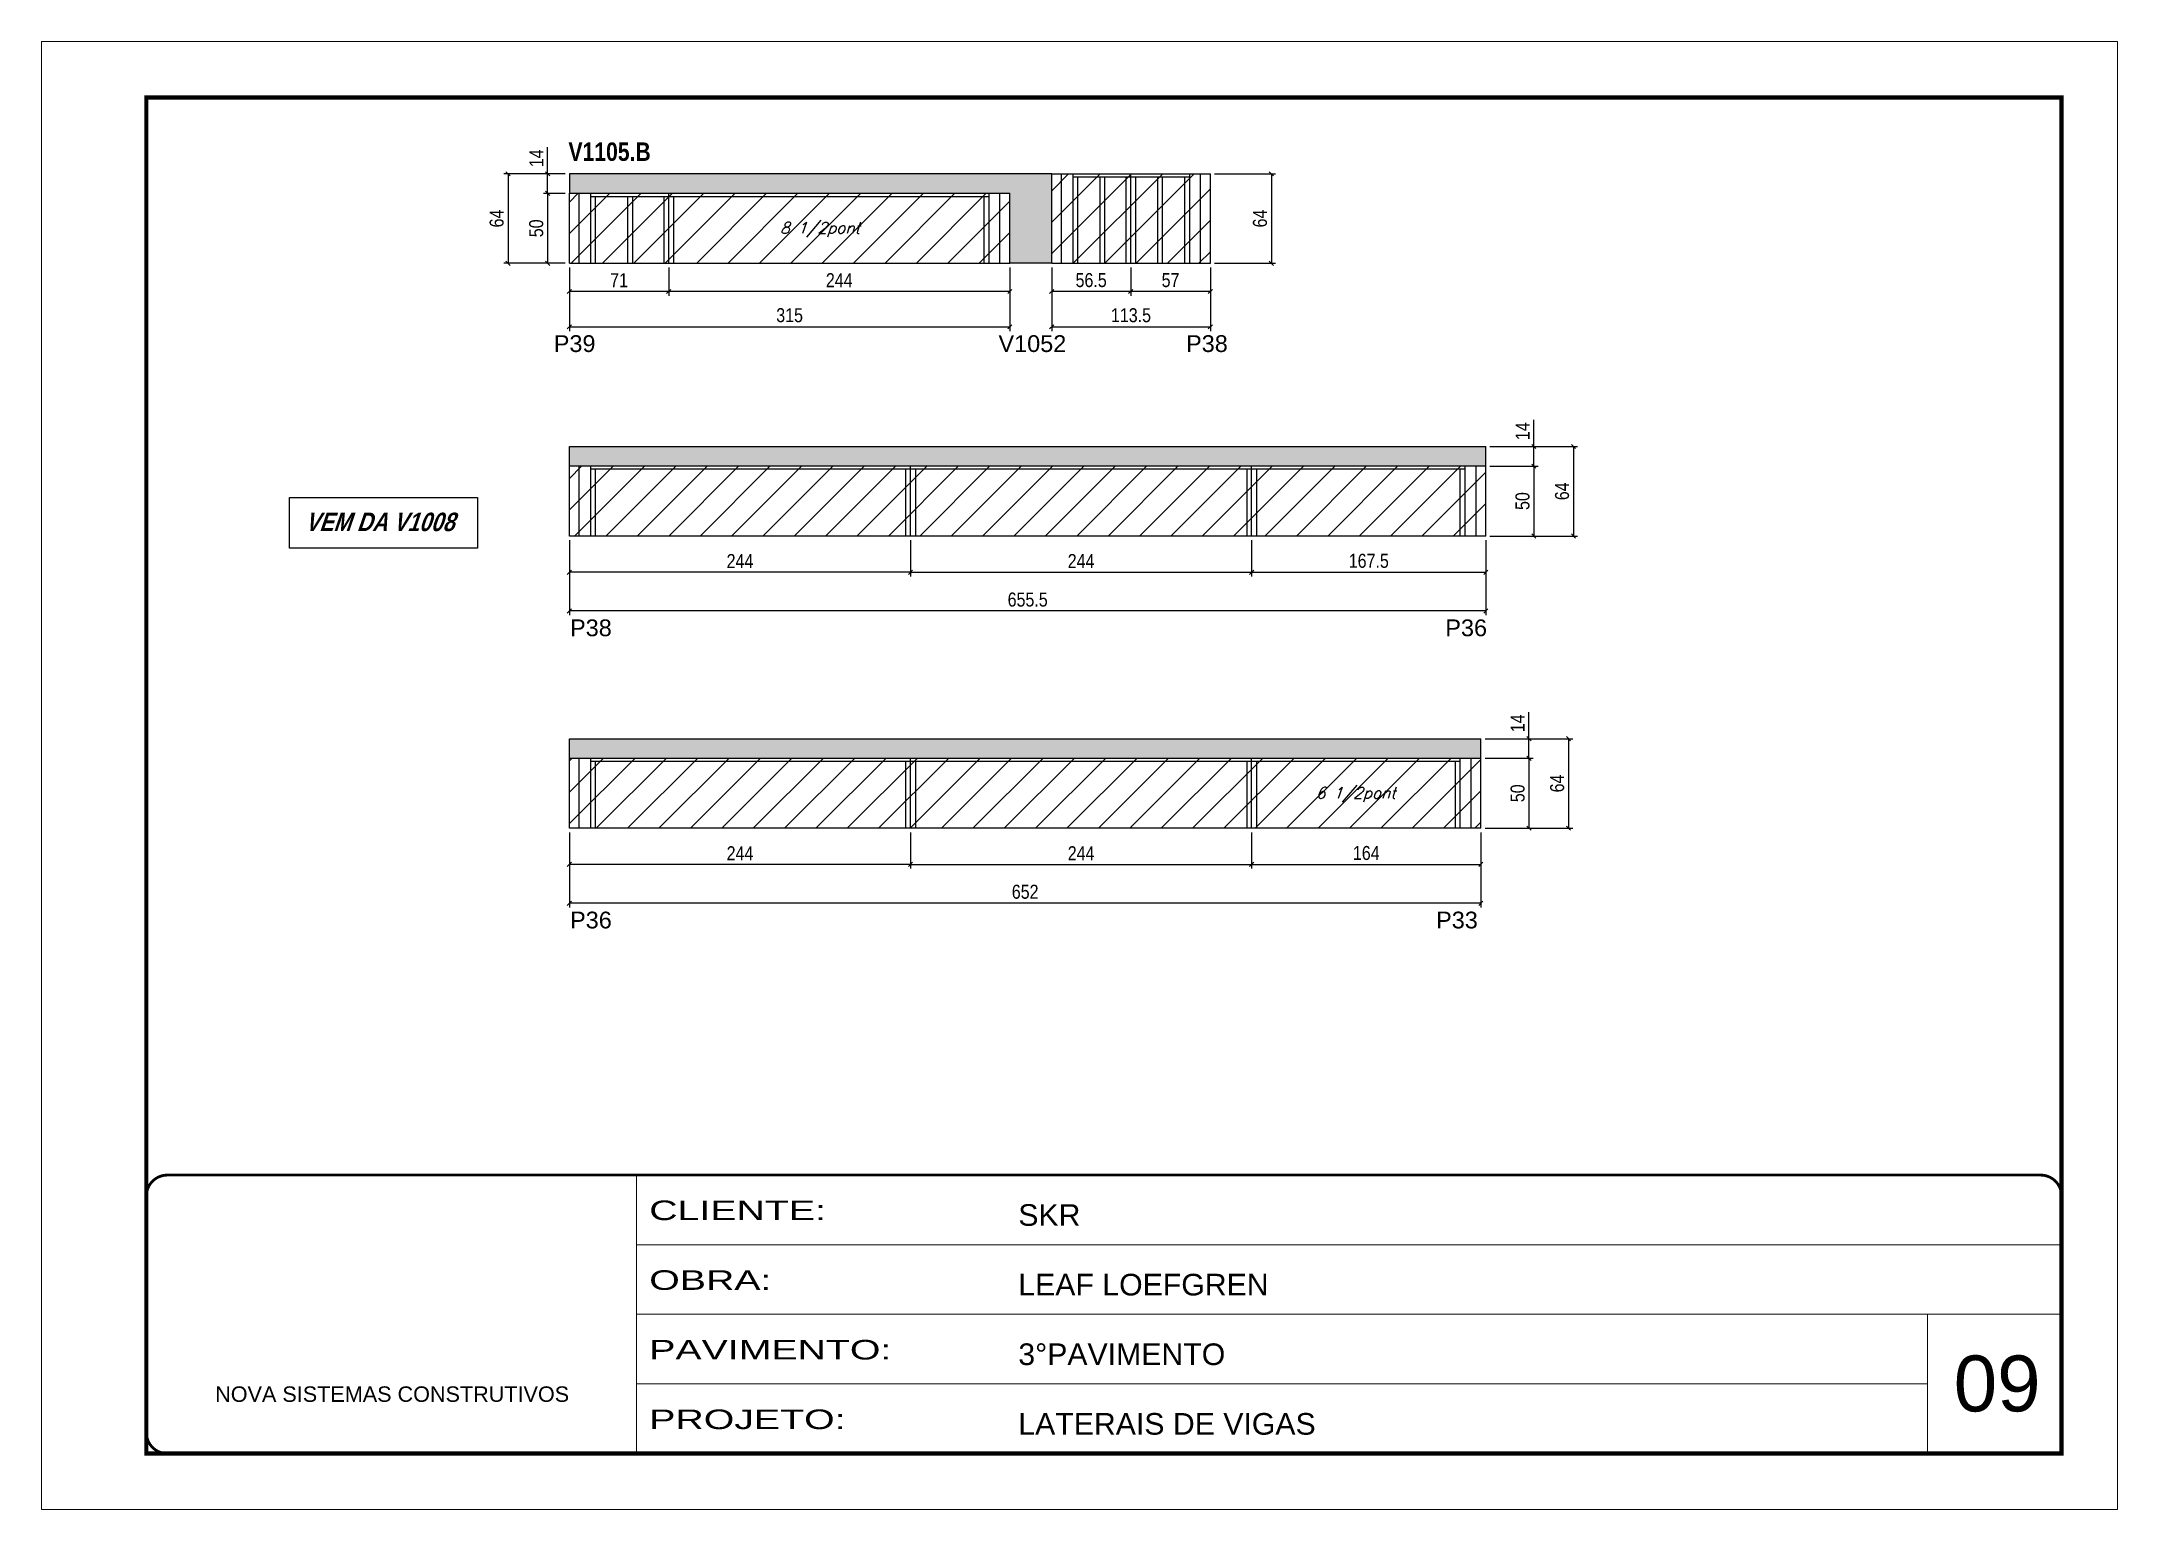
# Model space of a CAD drawing. Extents: x 3309 to 9563, y -2522 to 14608.
# Drawn here: x 3309 to 4794, y 11261 to 12311 of the extents above; entities that cross this region are included whole.
import ezdxf

# ---------------------------------------------------------------- set-up
doc = ezdxf.new("R2010")
doc.units = 0
doc.linetypes.add('CONTINUO', pattern=[0])
doc.linetypes.add('DASHED', pattern=[0.75, 0.5, -0.25])
for name, color, linetype in [('5', 5, 'Continuous'), ('COTA', 241, 'Continuous'), ('NOMENCLATURA', 7, 'Continuous'), ('Painéis', 200, 'Continuous'), ('SARR_2.2x7', 40, 'Continuous'), ('SARR_3.5x7', 81, 'Continuous'), ('texto', 7, 'Continuous')]:
    doc.layers.add(name, color=color, linetype=linetype)
for name, color, linetype, lineweight in [('CARIMBO', 255, 'Continuous', 9), ('Folhas', 255, 'Continuous', 9), ('Hachura', 251, 'Continuous', 9), ('SARRAFO DE PRESSAO', 251, 'DASHED', 9)]:
    doc.layers.add(name, color=color, linetype=linetype, lineweight=lineweight)
doc.styles.add('ARIAL', font='arial.ttf')
doc.styles.add('COTA TECNICA', font='techl___.ttf', dxfattribs={"height": 10})
doc.styles.add('Romans', font='romans.shx')
doc.styles.get("Standard").update_dxf_attribs({"font": 'arial.ttf'})
doc.styles.add('TECNICA', font='techb___.ttf', dxfattribs={"height": 10})
doc.styles.add('Tecnologia', font='')
doc.styles.get('Tecnologia').set_extended_font_data('Forgotten Futurist')
doc.dimstyles.new('PAINEL', dxfattribs={"dimtxt": 10, "dimasz": 3, "dimexe": 3, "dimexo": 3, "dimgap": 3, "dimtad": 1, "dimdec": 1, "dimzin": 12, "dimdsep": 46, "dimtxsty": 'COTA TECNICA', "dimblk1": 'OBLIQUE', "dimblk2": 'OBLIQUE', "dimsah": 1, "dimcen": 0.9, "dimclrd": 4, "dimclre": 4, "dimclrt": 240, "dimadec": 1, "dimazin": 3, "dimtfac": 1, "dimtdec": 1, "dimtmove": 0, "dimatfit": 3, "dimfxl": 1, "dimtolj": 1, "dimtzin": 12, "dimarcsym": 0})
pattern_1 = [(45, (-1598.5, 0), (-11.22532, 11.22532), [])]

msp = doc.modelspace()

# ---------------------------------------------------------------- texts
at = {"layer": '5', "linetype": 'Continuous'}
for s, p in [('P39', (3675.82, 12088.63, 0)), ('V1052', (3993.93, 12088.63, 0)), ('P38', (4128.11, 12088.63, 0)), ('P38', (3687.47, 11885.34, 0)), ('P36', (4313.57, 11885.34, 0)), ('P36', (3687.47, 11676.33, 0)), ('P33', (4306.98, 11676.33, 0))]:
    msp.add_text(s, height=12, rotation=0.00004, dxfattribs=at).set_placement(p)
at = {"layer": 'CARIMBO', "style": 'ARIAL'}
msp.add_text('09', height=40, dxfattribs=at).set_placement((4677.23, 11330.85))
at = {"layer": 'NOMENCLATURA', "style": 'TECNICA'}
msp.add_text('V1105.B', height=13.2, dxfattribs=at).set_placement((3686.31, 12225.32, 0))
at = {"layer": 'NOMENCLATURA', "insert": (3551.13, 11973.7), "char_height": 13.2, "width": 300.2766, "attachment_point": 2, "style": 'TECNICA'}
msp.add_mtext('{\\Q19;VEM DA V1008}', dxfattribs=at)
at = {"layer": 'texto', "color": 2, "char_height": 8, "attachment_point": 5, "style": 'Romans'}
for s, insert in [('{\\Q19;\\C256;8 1/2pont}', (3866.24, 12176.13, 0)), ('{\\Q19;\\C256;6 1/2pont}', (4249.52, 11771.97, 0))]:
    msp.add_mtext(s, dxfattribs=dict(at, insert=insert))

# ---------------------------------------------------------------- blocks, each defined once
blk = doc.blocks.new('9999999999')
at = {"color": 30, "linetype": 'CONTINUO'}
for p, q in [((98564.6, 34230.2), (98564.6, 34429.4)), ((98564.6, 34379.6), (99584, 34379.6)), ((98564.6, 34329.8), (99488, 34329.8)), ((99584, 34329.8), (99488, 34329.8)), ((99488, 34329.8), (99488, 34230.2)), ((98564.6, 34280), (99488, 34280))]:
    blk.add_line(p, q, dxfattribs=at)
at = {"color": 30, "linetype": 'CONTINUO', "const_width": 2}
blk.add_lwpolyline([(99584, 34230.2), (99584, 34414.4, 0.414214), (99569, 34429.4), (98229, 34429.4, 0.414214), (98214, 34414.4), (98214, 34245.2, 0.414214), (98229, 34230.2), (99584, 34230.2)], format="xyb", dxfattribs=at)
at = {"layer": 'Folhas'}
blk.add_lwpolyline([(98139, 34190.2), (99624, 34190.2), (99624, 35240.2), (98139, 35240.2)], close=True, dxfattribs=at)
at = {"layer": 'Folhas', "color": 30, "const_width": 3}
blk.add_lwpolyline([(98214, 34230.2), (99584, 34230.2), (99584, 35200.2), (98214, 35200.2)], close=True, dxfattribs=at)
at = {"color": 7, "linetype": 'Continuous', "ltscale": 5, "style": 'ARIAL'}
for s, height, p in [('SKR', 15.48, (98837.7, 34393.1)), ('LEAF LOEFGREN', 15.483, (98837.7, 34343.3)), ('3°PAVIMENTO', 15.483, (98837.7, 34293.5)), ('NOVA SISTEMAS CONSTRUTIVOS', 11.059, (98263.2, 34267.2)), ('LATERAIS DE VIGAS', 15.483, (98837.7, 34243.7))]:
    blk.add_text(s, height=height, dxfattribs=at).set_placement(p)
at = {"layer": 'Folhas', "color": 7, "style": 'Tecnologia', "width": 1.5}
for s, p in [('CLIENTE:', (98573.7, 34397.2)), ('OBRA:', (98573.7, 34347.3)), ('PAVIMENTO:', (98573.7, 34297.5)), ('PROJETO:', (98573.7, 34247.7))]:
    blk.add_text(s, height=14, dxfattribs=at).set_placement(p)
blk = doc.blocks.new('_Oblique')
at = {"color": 0, "linetype": 'ByBlock', "lineweight": -2}
blk.add_line((-0.5, -0.5), (0.5, 0.5), dxfattribs=at)
blk = doc.blocks.new('*D132')
at = {"layer": 'COTA', "color": 4, "linetype": 'ByBlock', "lineweight": -2, "transparency": 16777216}
for p, q in [((3687, 11954), (3687, 11928.1)), ((3931, 11954), (3931, 11928.1)), ((3931, 11931.1), (3687, 11931.1))]:
    blk.add_line(p, q, dxfattribs=at)
at = {"layer": 'Defpoints', "color": 0, "linetype": 'ByBlock', "transparency": 16777216}
for p in [(3687, 11957), (3931, 11957), (3687, 11931.1)]:
    blk.add_point(p, dxfattribs=at)
at = {"layer": 'COTA', "color": 4, "linetype": 'ByBlock', "lineweight": -2, "transparency": 16777216, "xscale": 3, "yscale": 3, "zscale": 3, "rotation": 180}
blk.add_blockref('_Oblique', (3687, 11931.1), dxfattribs=at)
at = {"layer": 'COTA', "color": 4, "linetype": 'ByBlock', "lineweight": -2, "transparency": 16777216, "xscale": 3, "yscale": 3, "zscale": 3}
blk.add_blockref('_Oblique', (3931, 11931.1), dxfattribs=at)
at = {"layer": 'COTA', "color": 240, "linetype": 'ByBlock', "transparency": 16777216, "insert": (3809, 11939.1), "char_height": 10, "attachment_point": 5, "style": 'COTA TECNICA'}
blk.add_mtext('\\A1;244', dxfattribs=at)
blk = doc.blocks.new('*D149')
at = {"layer": 'COTA', "color": 4, "linetype": 'ByBlock', "lineweight": -2, "transparency": 16777216}
for p, q in [((3687, 11954), (3687, 11900.4)), ((4342.5, 11954), (4342.5, 11900.4)), ((4342.5, 11903.4), (3687, 11903.4))]:
    blk.add_line(p, q, dxfattribs=at)
at = {"layer": 'Defpoints', "color": 0, "linetype": 'ByBlock', "transparency": 16777216}
for p in [(3687, 11957), (4342.5, 11957), (3687, 11903.4)]:
    blk.add_point(p, dxfattribs=at)
at = {"layer": 'COTA', "color": 4, "linetype": 'ByBlock', "lineweight": -2, "transparency": 16777216, "xscale": 3, "yscale": 3, "zscale": 3, "rotation": 180}
blk.add_blockref('_Oblique', (3687, 11903.4), dxfattribs=at)
at = {"layer": 'COTA', "color": 4, "linetype": 'ByBlock', "lineweight": -2, "transparency": 16777216, "xscale": 3, "yscale": 3, "zscale": 3}
blk.add_blockref('_Oblique', (4342.5, 11903.4), dxfattribs=at)
at = {"layer": 'COTA', "color": 240, "linetype": 'ByBlock', "transparency": 16777216, "insert": (4014.8, 11911.5), "char_height": 10, "attachment_point": 5, "style": 'COTA TECNICA'}
blk.add_mtext('\\A1;655.5', dxfattribs=at)
blk = doc.blocks.new('*D133')
at = {"layer": 'COTA', "color": 4, "lineweight": -2, "transparency": 16777216}
for p, q in [((3931, 11954), (3931, 11928.1)), ((4175, 11954), (4175, 11928.1)), ((3931, 11931.1), (4175, 11931.1))]:
    blk.add_line(p, q, dxfattribs=at)
at = {"layer": 'Defpoints', "color": 0, "transparency": 16777216}
for p in [(3931, 11957, 0), (4175, 11957, 0), (4175, 11931.1)]:
    blk.add_point(p, dxfattribs=at)
at = {"layer": 'COTA', "color": 4, "lineweight": -2, "transparency": 16777216, "xscale": 3, "yscale": 3, "zscale": 3, "rotation": 180}
blk.add_blockref('_Oblique', (3931, 11931.1), dxfattribs=at)
at = {"layer": 'COTA', "color": 4, "lineweight": -2, "transparency": 16777216, "xscale": 3, "yscale": 3, "zscale": 3}
blk.add_blockref('_Oblique', (4175, 11931.1), dxfattribs=at)
at = {"layer": 'COTA', "color": 240, "transparency": 16777216, "insert": (4053, 11939.1), "char_height": 10, "attachment_point": 5, "style": 'COTA TECNICA'}
blk.add_mtext('\\A1;244', dxfattribs=at)
blk = doc.blocks.new('*D134')
at = {"layer": 'COTA', "color": 4, "lineweight": -2, "transparency": 16777216}
for p, q in [((4345.5, 12021), (4408.2, 12021)), ((4405.2, 12021), (4405.2, 11957)), ((4345.5, 11957), (4408.2, 11957))]:
    blk.add_line(p, q, dxfattribs=at)
at = {"layer": 'Defpoints', "color": 0, "transparency": 16777216}
for p in [(4342.5, 12021, 0), (4342.5, 11957, 0), (4405.2, 11957)]:
    blk.add_point(p, dxfattribs=at)
at = {"layer": 'COTA', "color": 4, "lineweight": -2, "transparency": 16777216, "xscale": 3, "yscale": 3, "zscale": 3}
for p, rotation in [((4405.2, 12021), 90), ((4405.2, 11957), 270)]:
    blk.add_blockref('_Oblique', p, dxfattribs=dict(at, rotation=rotation))
at = {"layer": 'COTA', "color": 240, "transparency": 16777216, "insert": (4397.1, 11989), "char_height": 10, "attachment_point": 5, "rotation": 90, "style": 'COTA TECNICA'}
blk.add_mtext('\\A1;64', dxfattribs=at)
blk = doc.blocks.new('*D150')
at = {"layer": 'COTA', "color": 4, "lineweight": -2, "transparency": 16777216}
for p, q in [((4175, 11954), (4175, 11928.1)), ((4342.5, 11954), (4342.5, 11928.1)), ((4175, 11931.1), (4342.5, 11931.1))]:
    blk.add_line(p, q, dxfattribs=at)
at = {"layer": 'Defpoints', "color": 0, "transparency": 16777216}
for p in [(4175, 11957, 0), (4342.5, 11957, 0), (4342.5, 11931.1)]:
    blk.add_point(p, dxfattribs=at)
at = {"layer": 'COTA', "color": 4, "lineweight": -2, "transparency": 16777216, "xscale": 3, "yscale": 3, "zscale": 3, "rotation": 180}
blk.add_blockref('_Oblique', (4175, 11931.1), dxfattribs=at)
at = {"layer": 'COTA', "color": 4, "lineweight": -2, "transparency": 16777216, "xscale": 3, "yscale": 3, "zscale": 3}
blk.add_blockref('_Oblique', (4342.5, 11931.1), dxfattribs=at)
at = {"layer": 'COTA', "color": 240, "transparency": 16777216, "insert": (4258.8, 11939.2), "char_height": 10, "attachment_point": 5, "style": 'COTA TECNICA'}
blk.add_mtext('\\A1;167.5', dxfattribs=at)
blk = doc.blocks.new('*D151')
at = {"layer": 'COTA', "color": 4, "lineweight": -2, "transparency": 16777216}
for p, q in [((4345.5, 12007), (4379.9, 12007)), ((4376.9, 12007), (4376.9, 11957)), ((4345.5, 11957), (4379.9, 11957))]:
    blk.add_line(p, q, dxfattribs=at)
at = {"layer": 'Defpoints', "color": 0, "transparency": 16777216}
for p in [(4342.5, 12007, 0), (4342.5, 11957, 0), (4376.9, 11957)]:
    blk.add_point(p, dxfattribs=at)
at = {"layer": 'COTA', "color": 4, "lineweight": -2, "transparency": 16777216, "xscale": 3, "yscale": 3, "zscale": 3}
for p, rotation in [((4376.9, 12007), 90), ((4376.9, 11957), 270)]:
    blk.add_blockref('_Oblique', p, dxfattribs=dict(at, rotation=rotation))
at = {"layer": 'COTA', "color": 240, "transparency": 16777216, "insert": (4368.8, 11982), "char_height": 10, "attachment_point": 5, "rotation": 90, "style": 'COTA TECNICA'}
blk.add_mtext('\\A1;50', dxfattribs=at)
blk = doc.blocks.new('*D152')
at = {"layer": 'COTA', "color": 4, "lineweight": -2, "transparency": 16777216}
for p, q in [((4376.9, 12021), (4376.9, 12040.1)), ((4345.5, 12021), (4379.9, 12021)), ((4376.9, 12007), (4376.9, 12021)), ((4345.5, 12007), (4379.9, 12007))]:
    blk.add_line(p, q, dxfattribs=at)
at = {"layer": 'Defpoints', "color": 0, "transparency": 16777216}
for p in [(4342.5, 12021, 0), (4376.9, 12021), (4342.5, 12007, 0)]:
    blk.add_point(p, dxfattribs=at)
at = {"layer": 'COTA', "color": 4, "lineweight": -2, "transparency": 16777216, "xscale": 3, "yscale": 3, "zscale": 3}
for p, rotation in [((4376.9, 12021), 90), ((4376.9, 12007), 270)]:
    blk.add_blockref('_Oblique', p, dxfattribs=dict(at, rotation=rotation))
at = {"layer": 'COTA', "color": 240, "transparency": 16777216, "insert": (4368.8, 12032), "char_height": 10, "attachment_point": 5, "rotation": 90, "style": 'COTA TECNICA'}
blk.add_mtext('\\A1;14', dxfattribs=at)
blk = doc.blocks.new('*D135')
at = {"layer": 'COTA', "color": 4, "linetype": 'ByBlock', "lineweight": -2, "transparency": 16777216}
for p, q in [((3687, 11745), (3687, 11719.1)), ((3931, 11745), (3931, 11719.1)), ((3931, 11722.1), (3687, 11722.1))]:
    blk.add_line(p, q, dxfattribs=at)
at = {"layer": 'Defpoints', "color": 0, "linetype": 'ByBlock', "transparency": 16777216}
for p in [(3687, 11748), (3931, 11748), (3687, 11722.1)]:
    blk.add_point(p, dxfattribs=at)
at = {"layer": 'COTA', "color": 4, "linetype": 'ByBlock', "lineweight": -2, "transparency": 16777216, "xscale": 3, "yscale": 3, "zscale": 3, "rotation": 180}
blk.add_blockref('_Oblique', (3687, 11722.1), dxfattribs=at)
at = {"layer": 'COTA', "color": 4, "linetype": 'ByBlock', "lineweight": -2, "transparency": 16777216, "xscale": 3, "yscale": 3, "zscale": 3}
blk.add_blockref('_Oblique', (3931, 11722.1), dxfattribs=at)
at = {"layer": 'COTA', "color": 240, "linetype": 'ByBlock', "transparency": 16777216, "insert": (3809, 11730.1), "char_height": 10, "attachment_point": 5, "style": 'COTA TECNICA'}
blk.add_mtext('\\A1;244', dxfattribs=at)
blk = doc.blocks.new('*D153')
at = {"layer": 'COTA', "color": 4, "linetype": 'ByBlock', "lineweight": -2, "transparency": 16777216}
for p, q in [((3687, 11745), (3687, 11691.3)), ((4339, 11745), (4339, 11691.3)), ((4339, 11694.3), (3687, 11694.3))]:
    blk.add_line(p, q, dxfattribs=at)
at = {"layer": 'Defpoints', "color": 0, "linetype": 'ByBlock', "transparency": 16777216}
for p in [(3687, 11748), (4339, 11748), (3687, 11694.3)]:
    blk.add_point(p, dxfattribs=at)
at = {"layer": 'COTA', "color": 4, "linetype": 'ByBlock', "lineweight": -2, "transparency": 16777216, "xscale": 3, "yscale": 3, "zscale": 3, "rotation": 180}
blk.add_blockref('_Oblique', (3687, 11694.3), dxfattribs=at)
at = {"layer": 'COTA', "color": 4, "linetype": 'ByBlock', "lineweight": -2, "transparency": 16777216, "xscale": 3, "yscale": 3, "zscale": 3}
blk.add_blockref('_Oblique', (4339, 11694.3), dxfattribs=at)
at = {"layer": 'COTA', "color": 240, "linetype": 'ByBlock', "transparency": 16777216, "insert": (4013, 11702.5), "char_height": 10, "attachment_point": 5, "style": 'COTA TECNICA'}
blk.add_mtext('\\A1;652', dxfattribs=at)
blk = doc.blocks.new('*D136')
at = {"layer": 'COTA', "color": 4, "lineweight": -2, "transparency": 16777216}
for p, q in [((3931, 11745), (3931, 11719.1)), ((4175, 11745), (4175, 11719.1)), ((3931, 11722.1), (4175, 11722.1))]:
    blk.add_line(p, q, dxfattribs=at)
at = {"layer": 'Defpoints', "color": 0, "transparency": 16777216}
for p in [(3931, 11748, 0), (4175, 11748, 0), (4175, 11722.1)]:
    blk.add_point(p, dxfattribs=at)
at = {"layer": 'COTA', "color": 4, "lineweight": -2, "transparency": 16777216, "xscale": 3, "yscale": 3, "zscale": 3, "rotation": 180}
blk.add_blockref('_Oblique', (3931, 11722.1), dxfattribs=at)
at = {"layer": 'COTA', "color": 4, "lineweight": -2, "transparency": 16777216, "xscale": 3, "yscale": 3, "zscale": 3}
blk.add_blockref('_Oblique', (4175, 11722.1), dxfattribs=at)
at = {"layer": 'COTA', "color": 240, "transparency": 16777216, "insert": (4053, 11730.1), "char_height": 10, "attachment_point": 5, "style": 'COTA TECNICA'}
blk.add_mtext('\\A1;244', dxfattribs=at)
blk = doc.blocks.new('*D137')
at = {"layer": 'COTA', "color": 4, "lineweight": -2, "transparency": 16777216}
for p, q in [((4342, 11812), (4404.7, 11812)), ((4401.7, 11812), (4401.7, 11748)), ((4342, 11748), (4404.7, 11748))]:
    blk.add_line(p, q, dxfattribs=at)
at = {"layer": 'Defpoints', "color": 0, "transparency": 16777216}
for p in [(4339, 11812, 0), (4339, 11748, 0), (4401.7, 11748)]:
    blk.add_point(p, dxfattribs=at)
at = {"layer": 'COTA', "color": 4, "lineweight": -2, "transparency": 16777216, "xscale": 3, "yscale": 3, "zscale": 3}
for p, rotation in [((4401.7, 11812), 90), ((4401.7, 11748), 270)]:
    blk.add_blockref('_Oblique', p, dxfattribs=dict(at, rotation=rotation))
at = {"layer": 'COTA', "color": 240, "transparency": 16777216, "insert": (4393.6, 11780), "char_height": 10, "attachment_point": 5, "rotation": 90, "style": 'COTA TECNICA'}
blk.add_mtext('\\A1;64', dxfattribs=at)
blk = doc.blocks.new('*D154')
at = {"layer": 'COTA', "color": 4, "lineweight": -2, "transparency": 16777216}
for p, q in [((4175, 11745), (4175, 11719.1)), ((4339, 11745), (4339, 11719.1)), ((4175, 11722.1), (4339, 11722.1))]:
    blk.add_line(p, q, dxfattribs=at)
at = {"layer": 'Defpoints', "color": 0, "transparency": 16777216}
for p in [(4175, 11748, 0), (4339, 11748, 0), (4339, 11722.1)]:
    blk.add_point(p, dxfattribs=at)
at = {"layer": 'COTA', "color": 4, "lineweight": -2, "transparency": 16777216, "xscale": 3, "yscale": 3, "zscale": 3, "rotation": 180}
blk.add_blockref('_Oblique', (4175, 11722.1), dxfattribs=at)
at = {"layer": 'COTA', "color": 4, "lineweight": -2, "transparency": 16777216, "xscale": 3, "yscale": 3, "zscale": 3}
blk.add_blockref('_Oblique', (4339, 11722.1), dxfattribs=at)
at = {"layer": 'COTA', "color": 240, "transparency": 16777216, "insert": (4257, 11730.2), "char_height": 10, "attachment_point": 5, "style": 'COTA TECNICA'}
blk.add_mtext('\\A1;164', dxfattribs=at)
blk = doc.blocks.new('*D155')
at = {"layer": 'COTA', "color": 4, "lineweight": -2, "transparency": 16777216}
for p, q in [((4342, 11798), (4376.4, 11798)), ((4373.4, 11798), (4373.4, 11748)), ((4342, 11748), (4376.4, 11748))]:
    blk.add_line(p, q, dxfattribs=at)
at = {"layer": 'Defpoints', "color": 0, "transparency": 16777216}
for p in [(4339, 11798, 0), (4339, 11748, 0), (4373.4, 11748)]:
    blk.add_point(p, dxfattribs=at)
at = {"layer": 'COTA', "color": 4, "lineweight": -2, "transparency": 16777216, "xscale": 3, "yscale": 3, "zscale": 3}
for p, rotation in [((4373.4, 11798), 90), ((4373.4, 11748), 270)]:
    blk.add_blockref('_Oblique', p, dxfattribs=dict(at, rotation=rotation))
at = {"layer": 'COTA', "color": 240, "transparency": 16777216, "insert": (4365.3, 11773), "char_height": 10, "attachment_point": 5, "rotation": 90, "style": 'COTA TECNICA'}
blk.add_mtext('\\A1;50', dxfattribs=at)
blk = doc.blocks.new('*D156')
at = {"layer": 'COTA', "color": 4, "lineweight": -2, "transparency": 16777216}
for p, q in [((4373.4, 11812), (4373.4, 11831.1)), ((4342, 11812), (4376.4, 11812)), ((4373.4, 11798), (4373.4, 11812)), ((4342, 11798), (4376.4, 11798))]:
    blk.add_line(p, q, dxfattribs=at)
at = {"layer": 'Defpoints', "color": 0, "transparency": 16777216}
for p in [(4339, 11812, 0), (4373.4, 11812), (4339, 11798, 0)]:
    blk.add_point(p, dxfattribs=at)
at = {"layer": 'COTA', "color": 4, "lineweight": -2, "transparency": 16777216, "xscale": 3, "yscale": 3, "zscale": 3}
for p, rotation in [((4373.4, 11812), 90), ((4373.4, 11798), 270)]:
    blk.add_blockref('_Oblique', p, dxfattribs=dict(at, rotation=rotation))
at = {"layer": 'COTA', "color": 240, "transparency": 16777216, "insert": (4365.3, 11823), "char_height": 10, "attachment_point": 5, "rotation": 90, "style": 'COTA TECNICA'}
blk.add_mtext('\\A1;14', dxfattribs=at)
blk = doc.blocks.new('*D171')
at = {"layer": 'COTA', "color": 4, "linetype": 'ByBlock', "lineweight": -2, "transparency": 16777216}
for p, q in [((4032, 12149.1), (4032, 12103.6)), ((4145.5, 12149.1), (4145.5, 12103.6)), ((4032, 12106.6), (4145.5, 12106.6))]:
    blk.add_line(p, q, dxfattribs=at)
at = {"layer": 'Defpoints', "color": 0, "linetype": 'ByBlock', "transparency": 16777216}
for p in [(4032, 12152.1), (4145.5, 12152.1), (4145.5, 12106.6)]:
    blk.add_point(p, dxfattribs=at)
at = {"layer": 'COTA', "color": 4, "linetype": 'ByBlock', "lineweight": -2, "transparency": 16777216, "xscale": 3, "yscale": 3, "zscale": 3, "rotation": 180}
blk.add_blockref('_Oblique', (4032, 12106.6), dxfattribs=at)
at = {"layer": 'COTA', "color": 4, "linetype": 'ByBlock', "lineweight": -2, "transparency": 16777216, "xscale": 3, "yscale": 3, "zscale": 3}
blk.add_blockref('_Oblique', (4145.5, 12106.6), dxfattribs=at)
at = {"layer": 'COTA', "color": 240, "linetype": 'ByBlock', "transparency": 16777216, "insert": (4088.7, 12114.9), "char_height": 10, "attachment_point": 5, "style": 'COTA TECNICA'}
blk.add_mtext('\\A1;113.5', dxfattribs=at)
blk = doc.blocks.new('*D172')
at = {"layer": 'COTA', "color": 4, "lineweight": -2, "transparency": 16777216}
for p, q in [((4088.5, 12149.1), (4088.5, 12128.9)), ((4145.5, 12149.1), (4145.5, 12128.9)), ((4145.5, 12131.9), (4088.5, 12131.9))]:
    blk.add_line(p, q, dxfattribs=at)
at = {"layer": 'Defpoints', "color": 0, "transparency": 16777216}
for p in [(4088.5, 12152.1), (4145.5, 12152.1), (4088.5, 12131.9)]:
    blk.add_point(p, dxfattribs=at)
at = {"layer": 'COTA', "color": 4, "lineweight": -2, "transparency": 16777216, "xscale": 3, "yscale": 3, "zscale": 3, "rotation": 180}
blk.add_blockref('_Oblique', (4088.5, 12131.9), dxfattribs=at)
at = {"layer": 'COTA', "color": 4, "lineweight": -2, "transparency": 16777216, "xscale": 3, "yscale": 3, "zscale": 3}
blk.add_blockref('_Oblique', (4145.5, 12131.9), dxfattribs=at)
at = {"layer": 'COTA', "color": 240, "transparency": 16777216, "insert": (4117, 12140), "char_height": 10, "attachment_point": 5, "style": 'COTA TECNICA'}
blk.add_mtext('\\A1;57', dxfattribs=at)
blk = doc.blocks.new('*D173')
at = {"layer": 'COTA', "color": 4, "lineweight": -2, "transparency": 16777216}
for p, q in [((4032, 12149.1), (4032, 12128.9)), ((4088.5, 12149.1), (4088.5, 12128.9)), ((4088.5, 12131.9), (4032, 12131.9))]:
    blk.add_line(p, q, dxfattribs=at)
at = {"layer": 'Defpoints', "color": 0, "transparency": 16777216}
for p in [(4032, 12152.1), (4088.5, 12152.1), (4032, 12131.9)]:
    blk.add_point(p, dxfattribs=at)
at = {"layer": 'COTA', "color": 4, "lineweight": -2, "transparency": 16777216, "xscale": 3, "yscale": 3, "zscale": 3, "rotation": 180}
blk.add_blockref('_Oblique', (4032, 12131.9), dxfattribs=at)
at = {"layer": 'COTA', "color": 4, "lineweight": -2, "transparency": 16777216, "xscale": 3, "yscale": 3, "zscale": 3}
blk.add_blockref('_Oblique', (4088.5, 12131.9), dxfattribs=at)
at = {"layer": 'COTA', "color": 240, "transparency": 16777216, "insert": (4060.2, 12140), "char_height": 10, "attachment_point": 5, "style": 'COTA TECNICA'}
blk.add_mtext('\\A1;56.5', dxfattribs=at)
blk = doc.blocks.new('*D168')
at = {"layer": 'COTA', "color": 4, "linetype": 'ByBlock', "lineweight": -2, "transparency": 16777216}
for p, q in [((3687, 12149.1), (3687, 12103.6)), ((4002, 12149.1), (4002, 12103.6)), ((3687, 12106.6), (4002, 12106.6))]:
    blk.add_line(p, q, dxfattribs=at)
at = {"layer": 'Defpoints', "color": 0, "linetype": 'ByBlock', "transparency": 16777216}
for p in [(3687, 12152.1), (4002, 12152.1), (4002, 12106.6)]:
    blk.add_point(p, dxfattribs=at)
at = {"layer": 'COTA', "color": 4, "linetype": 'ByBlock', "lineweight": -2, "transparency": 16777216, "xscale": 3, "yscale": 3, "zscale": 3, "rotation": 180}
blk.add_blockref('_Oblique', (3687, 12106.6), dxfattribs=at)
at = {"layer": 'COTA', "color": 4, "linetype": 'ByBlock', "lineweight": -2, "transparency": 16777216, "xscale": 3, "yscale": 3, "zscale": 3}
blk.add_blockref('_Oblique', (4002, 12106.6), dxfattribs=at)
at = {"layer": 'COTA', "color": 240, "linetype": 'ByBlock', "transparency": 16777216, "insert": (3844.5, 12114.9), "char_height": 10, "attachment_point": 5, "style": 'COTA TECNICA'}
blk.add_mtext('\\A1;315', dxfattribs=at)
blk = doc.blocks.new('*D169')
at = {"layer": 'COTA', "color": 4, "lineweight": -2, "transparency": 16777216}
for p, q in [((3758, 12149.1), (3758, 12128.9)), ((4002, 12149.1), (4002, 12128.9)), ((4002, 12131.9), (3758, 12131.9))]:
    blk.add_line(p, q, dxfattribs=at)
at = {"layer": 'Defpoints', "color": 0, "transparency": 16777216}
for p in [(3758, 12152.1), (4002, 12152.1), (3758, 12131.9)]:
    blk.add_point(p, dxfattribs=at)
at = {"layer": 'COTA', "color": 4, "lineweight": -2, "transparency": 16777216, "xscale": 3, "yscale": 3, "zscale": 3, "rotation": 180}
blk.add_blockref('_Oblique', (3758, 12131.9), dxfattribs=at)
at = {"layer": 'COTA', "color": 4, "lineweight": -2, "transparency": 16777216, "xscale": 3, "yscale": 3, "zscale": 3}
blk.add_blockref('_Oblique', (4002, 12131.9), dxfattribs=at)
at = {"layer": 'COTA', "color": 240, "transparency": 16777216, "insert": (3880, 12140), "char_height": 10, "attachment_point": 5, "style": 'COTA TECNICA'}
blk.add_mtext('\\A1;244', dxfattribs=at)
blk = doc.blocks.new('*D170')
at = {"layer": 'COTA', "color": 4, "lineweight": -2, "transparency": 16777216}
for p, q in [((3687, 12149.1), (3687, 12128.9)), ((3758, 12149.1), (3758, 12128.9)), ((3758, 12131.9), (3687, 12131.9))]:
    blk.add_line(p, q, dxfattribs=at)
at = {"layer": 'Defpoints', "color": 0, "transparency": 16777216}
for p in [(3687, 12152.1), (3758, 12152.1), (3687, 12131.9)]:
    blk.add_point(p, dxfattribs=at)
at = {"layer": 'COTA', "color": 4, "lineweight": -2, "transparency": 16777216, "xscale": 3, "yscale": 3, "zscale": 3, "rotation": 180}
blk.add_blockref('_Oblique', (3687, 12131.9), dxfattribs=at)
at = {"layer": 'COTA', "color": 4, "lineweight": -2, "transparency": 16777216, "xscale": 3, "yscale": 3, "zscale": 3}
blk.add_blockref('_Oblique', (3758, 12131.9), dxfattribs=at)
at = {"layer": 'COTA', "color": 240, "transparency": 16777216, "insert": (3722.5, 12140), "char_height": 10, "attachment_point": 5, "style": 'COTA TECNICA'}
blk.add_mtext('\\A1;71', dxfattribs=at)
blk = doc.blocks.new('*D165')
at = {"layer": 'COTA', "color": 4, "lineweight": -2, "transparency": 16777216}
for p, q in [((3684, 12216.1), (3640.1, 12216.1)), ((3643.1, 12216.1), (3643.1, 12152.1)), ((3684, 12152.1), (3640.1, 12152.1))]:
    blk.add_line(p, q, dxfattribs=at)
at = {"layer": 'Defpoints', "color": 0, "transparency": 16777216}
for p in [(3687, 12216.1, 0), (3643.1, 12152.1), (3687, 12152.1, 0)]:
    blk.add_point(p, dxfattribs=at)
at = {"layer": 'COTA', "color": 4, "lineweight": -2, "transparency": 16777216, "xscale": 3, "yscale": 3, "zscale": 3}
for p, rotation in [((3643.1, 12216.1), 90), ((3643.1, 12152.1), 270)]:
    blk.add_blockref('_Oblique', p, dxfattribs=dict(at, rotation=rotation))
at = {"layer": 'COTA', "color": 240, "transparency": 16777216, "insert": (3635, 12184.1), "char_height": 10, "attachment_point": 5, "rotation": 90, "style": 'COTA TECNICA'}
blk.add_mtext('\\A1;64', dxfattribs=at)
blk = doc.blocks.new('*D166')
at = {"layer": 'COTA', "color": 4, "lineweight": -2, "transparency": 16777216}
for p, q in [((3684, 12202.1), (3668.4, 12202.1)), ((3671.4, 12202.1), (3671.4, 12152.1)), ((3684, 12152.1), (3668.4, 12152.1))]:
    blk.add_line(p, q, dxfattribs=at)
at = {"layer": 'Defpoints', "color": 0, "transparency": 16777216}
for p in [(3687, 12202.1, 0), (3671.4, 12152.1), (3687, 12152.1, 0)]:
    blk.add_point(p, dxfattribs=at)
at = {"layer": 'COTA', "color": 4, "lineweight": -2, "transparency": 16777216, "xscale": 3, "yscale": 3, "zscale": 3}
for p, rotation in [((3671.4, 12202.1), 90), ((3671.4, 12152.1), 270)]:
    blk.add_blockref('_Oblique', p, dxfattribs=dict(at, rotation=rotation))
at = {"layer": 'COTA', "color": 240, "transparency": 16777216, "insert": (3663.3, 12177.1), "char_height": 10, "attachment_point": 5, "rotation": 90, "style": 'COTA TECNICA'}
blk.add_mtext('\\A1;50', dxfattribs=at)
blk = doc.blocks.new('*D167')
at = {"layer": 'COTA', "color": 4, "lineweight": -2, "transparency": 16777216}
for p, q in [((3671.4, 12216.1), (3671.4, 12235.2)), ((3684, 12216.1), (3668.4, 12216.1)), ((3671.4, 12202.1), (3671.4, 12216.1)), ((3684, 12202.1), (3668.4, 12202.1))]:
    blk.add_line(p, q, dxfattribs=at)
at = {"layer": 'Defpoints', "color": 0, "transparency": 16777216}
for p in [(3671.4, 12216.1), (3687, 12216.1, 0), (3687, 12202.1, 0)]:
    blk.add_point(p, dxfattribs=at)
at = {"layer": 'COTA', "color": 4, "lineweight": -2, "transparency": 16777216, "xscale": 3, "yscale": 3, "zscale": 3}
for p, rotation in [((3671.4, 12216.1), 90), ((3671.4, 12202.1), 270)]:
    blk.add_blockref('_Oblique', p, dxfattribs=dict(at, rotation=rotation))
at = {"layer": 'COTA', "color": 240, "transparency": 16777216, "insert": (3663.4, 12227.2), "char_height": 10, "attachment_point": 5, "rotation": 90, "style": 'COTA TECNICA'}
blk.add_mtext('\\A1;14', dxfattribs=at)
blk = doc.blocks.new('*D174')
at = {"layer": 'COTA', "color": 4, "lineweight": -2, "transparency": 16777216}
for p, q in [((4148.5, 12216.1), (4192.1, 12216.1)), ((4189.1, 12216.1), (4189.1, 12152.1)), ((4148.5, 12152.1), (4192.1, 12152.1))]:
    blk.add_line(p, q, dxfattribs=at)
at = {"layer": 'Defpoints', "color": 0, "transparency": 16777216}
for p in [(4145.5, 12216.1, 0), (4145.5, 12152.1, 0), (4189.1, 12152.1)]:
    blk.add_point(p, dxfattribs=at)
at = {"layer": 'COTA', "color": 4, "lineweight": -2, "transparency": 16777216, "xscale": 3, "yscale": 3, "zscale": 3}
for p, rotation in [((4189.1, 12216.1), 90), ((4189.1, 12152.1), 270)]:
    blk.add_blockref('_Oblique', p, dxfattribs=dict(at, rotation=rotation))
at = {"layer": 'COTA', "color": 240, "transparency": 16777216, "insert": (4181, 12184.1), "char_height": 10, "attachment_point": 5, "rotation": 90, "style": 'COTA TECNICA'}
blk.add_mtext('\\A1;64', dxfattribs=at)

# ---------------------------------------------------------------- dimensions: what is measured, and where the dimension line sits
at = {"layer": 'COTA'}
for base, p1, p2, angle, picture, middle in [((3671.44, 12216.13), (3687.02, 12202.13, 0), (3687.02, 12216.13, 0), 90, '*D167', (3663.37, 12227.19)), ((3643.08, 12152.13), (3687.02, 12216.13, 0), (3687.02, 12152.13, 0), 90, '*D165', (3634.98, 12184.13)), ((4189.11, 12152.13), (4145.49, 12216.13, 0), (4145.49, 12152.13, 0), 90, '*D174', (4181, 12184.13)), ((3671.44, 12152.13), (3687.02, 12202.13, 0), (3687.02, 12152.13, 0), 90, '*D166', (3663.33, 12177.13)), ((3757.99, 12131.89, 0), (4001.99, 12152.13, 0), (3757.99, 12152.13, 0), 180, '*D169', (3879.99, 12139.96, 0)), ((4088.49, 12131.89, 0), (4145.49, 12152.13, 0), (4088.49, 12152.13, 0), 180, '*D172', (4116.99, 12140, 0)), ((4376.88, 12020.98), (4342.52, 12006.98, 0), (4342.52, 12020.98, 0), 90, '*D152', (4368.81, 12032.03)), ((4405.24, 11956.98), (4342.52, 12020.98, 0), (4342.52, 11956.98, 0), 90, '*D134', (4397.14, 11988.98)), ((4376.88, 11956.98), (4342.52, 12006.98, 0), (4342.52, 11956.98, 0), 90, '*D151', (4368.77, 11981.98)), ((4373.38, 11811.97), (4339.02, 11797.97, 0), (4339.02, 11811.97, 0), 90, '*D156', (4365.31, 11823.03)), ((4401.74, 11747.97), (4339.02, 11811.97, 0), (4339.02, 11747.97, 0), 90, '*D137', (4393.64, 11779.97)), ((4373.38, 11747.97), (4339.02, 11797.97, 0), (4339.02, 11747.97, 0), 90, '*D155', (4365.27, 11772.97))]:
    dim = msp.add_linear_dim(base=base, p1=p1, p2=p2, angle=angle, dimstyle='PAINEL', dxfattribs=at)
    dim.commit()
    dim.dimension.update_dxf_attribs({"geometry": picture, "text_midpoint": middle})
at = {"layer": 'COTA', "linetype": 'ByBlock'}
for base, p1, p2, angle, picture, middle in [((4001.99, 12106.64, 0), (3687.02, 12152.13, 0), (4001.99, 12152.13, 0), 0, '*D168', (3844.5, 12114.86, 0)), ((4145.49, 12106.64, 0), (4031.99, 12152.13, 0), (4145.49, 12152.13, 0), 0, '*D171', (4088.74, 12114.86, 0)), ((3687.02, 11903.35, 0), (4342.52, 11956.98, 0), (3687.02, 11956.98, 0), 180, '*D149', (4014.77, 11911.46, 0)), ((3687.02, 11694.34, 0), (4339.02, 11747.97, 0), (3687.02, 11747.97, 0), 180, '*D153', (4013.02, 11702.45, 0))]:
    dim = msp.add_linear_dim(base=base, p1=p1, p2=p2, angle=angle, dimstyle='PAINEL', dxfattribs=at)
    dim.commit()
    dim.dimension.update_dxf_attribs({"geometry": picture, "text_midpoint": middle})
at = {"layer": 'COTA'}
for base, p1, p2, picture, middle in [((3687.02, 12131.89, 0), (3757.99, 12152.13, 0), (3687.02, 12152.13, 0), '*D170', (3722.5, 12139.96, 0)), ((4031.99, 12131.89, 0), (4088.49, 12152.13, 0), (4031.99, 12152.13, 0), '*D173', (4060.24, 12140, 0))]:
    dim = msp.add_linear_dim(base=base, p1=p1, p2=p2, angle=180, dimstyle='PAINEL', override={"dimtmove": 1}, dxfattribs=at)
    dim.commit()
    dim.dimension.update_dxf_attribs({"geometry": picture, "text_midpoint": middle})
at = {"layer": 'COTA', "linetype": 'ByBlock'}
for base, p1, p2, picture, middle in [((3687.02, 11931.06, 0), (3931.02, 11956.98, 0), (3687.02, 11956.98, 0), '*D132', (3809.02, 11939.13, 0)), ((3687.02, 11722.05, 0), (3931.02, 11747.97, 0), (3687.02, 11747.97, 0), '*D135', (3809.02, 11730.12, 0))]:
    dim = msp.add_linear_dim(base=base, p1=p1, p2=p2, angle=180, dimstyle='PAINEL', override={"dimtmove": 1}, dxfattribs=at)
    dim.commit()
    dim.dimension.update_dxf_attribs({"geometry": picture, "text_midpoint": middle})
at = {"layer": 'COTA'}
for base, p1, p2, picture, middle in [((4175.02, 11931.06), (3931.02, 11956.98, 0), (4175.02, 11956.98, 0), '*D133', (4053.02, 11939.13)), ((4342.52, 11931.06), (4175.02, 11956.98, 0), (4342.52, 11956.98, 0), '*D150', (4258.77, 11939.17)), ((4175.02, 11722.05), (3931.02, 11747.97, 0), (4175.02, 11747.97, 0), '*D136', (4053.02, 11730.12)), ((4339.02, 11722.05), (4175.02, 11747.97, 0), (4339.02, 11747.97, 0), '*D154', (4257.02, 11730.15))]:
    dim = msp.add_linear_dim(base=base, p1=p1, p2=p2, dimstyle='PAINEL', dxfattribs=at)
    dim.commit()
    dim.dimension.update_dxf_attribs({"geometry": picture, "text_midpoint": middle})

# ---------------------------------------------------------------- hatches: boundary and pattern name
at = {"layer": 'COTA'}
h = msp.add_hatch(dxfattribs=at)
h.set_pattern_fill('AR-CONC', color=256, scale=0.03)
h.set_pattern_definition([(50, (-1721.669, 0), (5.46554, -0.4781726), [0.5715, -6.2865]), (355, (-1721.669, 0), (-1.0573026, 5.7317054), [0.4572, -5.0292175]), (100.451445, (-1721.2135, -0.04), (4.4082374, 5.2535326), [0.4857003, -5.3427073]), (46.1842, (-1721.669, 1.524), (8.1323712, -1.26127), [0.85725, -9.42975]), (96.63556, (-1720.991, 1.419), (7.122124, 7.4227837), [0.7285507, -8.014068]), (351.18415, (-1721.669, 1.524), (7.122124, 7.422784), [0.685799, -7.543792]), (21, (-1720.907, 1.143), (4.5484317, -3.067956), [0.5715, -6.2865]), (326, (-1720.907, 1.143), (1.8540609, 5.525639), [0.4572, -5.0292]), (71.451445, (-1720.528, 0.8873), (6.4024926, 2.457683), [0.4857003, -5.3426981]), (37.5, (-1721.669, 0), (0.0926581, 2.53665117), [0, -4.96824, 0, -5.1054, 0, -5.04825]), (7.5, (-1721.669, 0), (2.0045899, 3.00541724), [0, -2.91084, 0, -4.85394, 0, -1.92405]), (327.5, (-1723.3682, 0), (4.06771786, -0.17186232), [0, -1.905, 0, -5.9436, 0, -7.8867]), (317.5, (-1724.1302, 0), (4.4438754, 0.7627947), [0, -2.4765, 0, -3.94716, 0, -5.6007])])
h.paths.add_polyline_path([(4001.99, 12152.13), (4031.99, 12152.13), (4031.99, 12216.13), (3687.02, 12216.13), (3687.02, 12202.13), (4001.99, 12202.13)])
h = msp.add_hatch(dxfattribs=at)
h.set_pattern_fill('AR-CONC', color=256, scale=0.03)
h.set_pattern_definition([(50, (-3239.7184, -1255.0304), (5.4655401, -0.4781726), [0.5715, -6.2865]), (355, (-3239.7184, -1255.0304), (-1.0573026, 5.7317054), [0.4572, -5.0292175]), (100.451445, (-3239.263, -1255.07), (4.4082374, 5.2535326), [0.4857003, -5.3427073]), (46.1842, (-3239.7184, -1253.5064), (8.1323712, -1.2612698), [0.85725, -9.42975]), (96.63556, (-3239.041, -1253.6115), (7.122124, 7.4227837), [0.7285507, -8.0140682]), (351.18415, (-3239.718, -1253.506), (7.122124, 7.4227837), [0.685799, -7.543792]), (21, (-3238.9564, -1253.8874), (4.5484317, -3.067956), [0.5715, -6.2865]), (326, (-3238.9564, -1253.8874), (1.8540609, 5.525639), [0.4572, -5.0292]), (71.451445, (-3238.5773, -1254.143), (6.4024926, 2.457683), [0.4857003, -5.3426981]), (37.5, (-3239.7184, -1255.0304), (0.0926581, 2.53665117), [0, -4.96824, 0, -5.1054, 0, -5.04825]), (7.5, (-3239.7184, -1255.0304), (2.00458988, 3.00541724), [0, -2.91084, 0, -4.85394, 0, -1.92405]), (327.5, (-3241.4176, -1255.0304), (4.06771786, -0.17186232), [0, -1.905, 0, -5.9436, 0, -7.8867]), (317.5, (-3242.1796, -1255.0304), (4.44387544, 0.7627947), [0, -2.4765, 0, -3.94716, 0, -5.6007])])
h.paths.add_polyline_path([(4342.52, 12006.98), (4342.52, 12020.98), (3687.02, 12020.98), (3687.02, 12006.98)])
h = msp.add_hatch(dxfattribs=at)
h.set_pattern_fill('AR-CONC', color=256, scale=0.03)
h.set_pattern_definition([(50, (-3239.7184, -1464.039), (5.4655401, -0.4781726), [0.5715, -6.2865]), (355, (-3239.7184, -1464.039), (-1.0573026, 5.7317054), [0.4572, -5.0292175]), (100.451445, (-3239.263, -1464.079), (4.4082374, 5.2535326), [0.4857003, -5.3427073]), (46.1842, (-3239.7184, -1462.515), (8.1323712, -1.2612698), [0.85725, -9.42975]), (96.63556, (-3239.041, -1462.62), (7.122124, 7.4227837), [0.7285507, -8.0140682]), (351.18415, (-3239.718, -1462.515), (7.122124, 7.4227837), [0.685799, -7.543792]), (21, (-3238.9564, -1462.896), (4.5484317, -3.067956), [0.5715, -6.2865]), (326, (-3238.9564, -1462.896), (1.8540609, 5.525639), [0.4572, -5.0292]), (71.451445, (-3238.5773, -1463.152), (6.4024926, 2.457683), [0.4857003, -5.3426981]), (37.5, (-3239.7184, -1464.0392), (0.0926581, 2.53665117), [0, -4.96824, 0, -5.1054, 0, -5.04825]), (7.5, (-3239.7184, -1464.0392), (2.00458988, 3.00541724), [0, -2.91084, 0, -4.85394, 0, -1.92405]), (327.5, (-3241.4176, -1464.0392), (4.06771786, -0.17186232), [0, -1.905, 0, -5.9436, 0, -7.8867]), (317.5, (-3242.1796, -1464.039), (4.44387544, 0.7627947), [0, -2.4765, 0, -3.94716, 0, -5.6007])])
h.paths.add_polyline_path([(4339.02, 11797.97), (4339.02, 11811.97), (3687.02, 11811.97), (3687.02, 11797.97)])
at = {"layer": 'Hachura'}
h = msp.add_hatch(dxfattribs=at)
h.set_pattern_fill('ANSI31', color=256, scale=5)
h.paths.add_polyline_path([(3757.99, 12202.13), (3687.02, 12202.13), (3687.02, 12152.13), (3757.99, 12152.13)])
h.paths.add_polyline_path([(4001.99, 12202.13), (3757.99, 12202.13), (3757.99, 12152.13), (4001.99, 12152.13)])
h.paths.add_polyline_path([(4088.49, 12216.13), (4031.99, 12216.13), (4031.99, 12152.13), (4088.49, 12152.13)])
h.paths.add_polyline_path([(4145.49, 12216.13), (4088.49, 12216.13), (4088.49, 12152.13), (4145.49, 12152.13)])
h = msp.add_hatch(dxfattribs=at)
h.set_pattern_fill('ANSI31', color=256, scale=5)
h.set_pattern_definition(pattern_1)
h.paths.add_polyline_path([(3931.02, 11956.98), (3931.02, 12006.98), (3687.02, 12006.98), (3687.02, 11956.98)])
h.paths.add_polyline_path([(4175.02, 11956.98), (4175.02, 12006.98), (3931.02, 12006.98), (3931.02, 11956.98)])
h.paths.add_polyline_path([(4342.52, 11956.98), (4342.52, 12006.98), (4175.02, 12006.98), (4175.02, 11956.98)])
h = msp.add_hatch(dxfattribs=at)
h.set_pattern_fill('ANSI31', color=256, scale=5)
h.set_pattern_definition(pattern_1)
h.paths.add_polyline_path([(3687.02, 11797.97), (3687.02, 11747.97), (3931.02, 11747.97), (3931.02, 11797.97)])
h.paths.add_polyline_path([(3931.02, 11797.97), (3931.02, 11747.97), (4175.02, 11747.97), (4175.02, 11797.97)])
h.paths.add_polyline_path([(4339.02, 11747.97), (4339.02, 11797.97), (4175.02, 11797.97), (4175.02, 11747.97)])

# ---------------------------------------------------------------- linework, layer by layer
at = {"layer": 'COTA'}
for p, q in [((4031.99, 12216.13, 0), (3687.02, 12216.13, 0)), ((3687.02, 12216.13, 0), (3687.02, 12202.13, 0)), ((4031.99, 12152.13, 0), (4001.99, 12152.13, 0)), ((3687.02, 12006.98, 0), (3687.02, 12020.98, 0)), ((3687.02, 12020.98, 0), (4342.52, 12020.98, 0)), ((4342.52, 12006.98, 0), (4342.52, 12020.98, 0)), ((3687.02, 11797.97, 0), (3687.02, 11811.97, 0)), ((3687.02, 11811.97, 0), (4339.02, 11811.97, 0)), ((4339.02, 11797.97, 0), (4339.02, 11811.97, 0))]:
    msp.add_line(p, q, dxfattribs=at)
at = {"layer": 'NOMENCLATURA', "elevation": 0}
msp.add_lwpolyline([(3486.7, 11984.66), (3621.24, 11984.66), (3621.24, 11948.2), (3486.7, 11948.2)], close=True, dxfattribs=at)
at = {"layer": 'Painéis', "linetype": 'ByBlock'}
for p, q in [((4031.99, 12216.13, 0), (4145.49, 12216.13, 0)), ((4031.99, 12152.13, 0), (4031.99, 12216.13, 0)), ((4088.49, 12152.13, 0), (4088.49, 12216.13, 0)), ((4145.49, 12152.13, 0), (4145.49, 12216.13, 0)), ((3687.02, 12202.13, 0), (4001.99, 12202.13, 0)), ((3687.02, 12152.13, 0), (3687.02, 12202.13, 0)), ((3757.99, 12152.13, 0), (3757.99, 12202.13, 0)), ((4001.99, 12152.13, 0), (4001.99, 12202.13, 0)), ((3687.02, 12152.13, 0), (4001.99, 12152.13, 0)), ((4031.99, 12152.13, 0), (4145.49, 12152.13, 0)), ((4342.52, 12006.98, 0), (3687.02, 12006.98, 0)), ((3687.02, 11956.98, 0), (3687.02, 12006.98, 0)), ((3931.02, 11956.98, 0), (3931.02, 12006.98, 0)), ((4175.02, 11956.98, 0), (4175.02, 12006.98, 0)), ((4342.52, 11956.98, 0), (4342.52, 12006.98, 0)), ((4342.52, 11956.98, 0), (3687.02, 11956.98, 0)), ((4339.02, 11797.97, 0), (3687.02, 11797.97, 0)), ((3687.02, 11747.97, 0), (3687.02, 11797.97, 0)), ((3931.02, 11747.97, 0), (3931.02, 11797.97, 0)), ((4175.02, 11747.97, 0), (4175.02, 11797.97, 0)), ((4339.02, 11747.97, 0), (4339.02, 11797.97, 0)), ((4339.02, 11747.97, 0), (3687.02, 11747.97, 0))]:
    msp.add_line(p, q, dxfattribs=at)
at = {"layer": 'SARR_2.2x7', "linetype": 'Continuous'}
for p, q in [((4038.99, 12152.13, 0), (4038.99, 12216.13, 0)), ((4046.99, 12213.93, 0), (4088.49, 12213.93, 0)), ((4088.49, 12213.93, 0), (4130.49, 12213.93, 0)), ((4138.49, 12152.13, 0), (4138.49, 12216.13, 0)), ((3694.02, 12152.13, 0), (3694.02, 12202.13, 0)), ((3702.02, 12199.93, 0), (3757.99, 12199.93, 0)), ((3757.99, 12199.93, 0), (3986.99, 12199.93, 0)), ((3994.99, 12152.13, 0), (3994.99, 12202.13, 0)), ((3694.02, 11956.98, 0), (3694.02, 12006.98, 0)), ((3931.02, 12004.78, 0), (3702.02, 12004.78, 0)), ((4175.02, 12004.78, 0), (3931.02, 12004.78, 0)), ((4327.52, 12004.78, 0), (4175.02, 12004.78, 0)), ((4335.52, 11956.98, 0), (4335.52, 12006.98, 0)), ((3694.02, 11747.97, 0), (3694.02, 11797.97, 0)), ((3931.02, 11795.77, 0), (3702.02, 11795.77, 0)), ((4175.02, 11795.77, 0), (3931.02, 11795.77, 0)), ((4324.02, 11795.77, 0), (4175.02, 11795.77, 0)), ((4332.02, 11747.97, 0), (4332.02, 11797.97, 0))]:
    msp.add_line(p, q, dxfattribs=at)
at = {"layer": 'SARR_3.5x7'}
for p, q in [((4046.99, 12216.13, 0), (4046.99, 12152.13, 0)), ((4050.49, 12213.93, 0), (4050.49, 12152.13, 0)), ((4066.37, 12213.93, 0), (4066.37, 12152.13, 0)), ((4069.87, 12213.93, 0), (4069.87, 12152.13, 0)), ((4084.99, 12213.93, 0), (4084.99, 12152.13, 0)), ((4091.99, 12213.93, 0), (4091.99, 12152.13, 0)), ((4107.62, 12213.93, 0), (4107.62, 12152.13, 0)), ((4111.12, 12213.93, 0), (4111.12, 12152.13, 0)), ((4126.99, 12213.93, 0), (4126.99, 12152.13, 0)), ((4130.49, 12216.13, 0), (4130.49, 12152.13, 0)), ((3702.02, 12202.13, 0), (3702.02, 12152.13, 0)), ((3705.52, 12199.93, 0), (3705.52, 12152.13, 0)), ((3728.51, 12199.93, 0), (3728.51, 12152.13, 0)), ((3732.01, 12199.93, 0), (3732.01, 12152.13, 0)), ((3754.49, 12199.93, 0), (3754.49, 12152.13, 0)), ((3761.49, 12199.93, 0), (3761.49, 12152.13, 0)), ((3983.49, 12199.93, 0), (3983.49, 12152.13, 0)), ((3986.99, 12202.13, 0), (3986.99, 12152.13, 0)), ((3702.02, 12006.98, 0), (3702.02, 11956.98, 0)), ((3705.52, 12004.78, 0), (3705.52, 11956.98, 0)), ((3927.52, 12004.78, 0), (3927.52, 11956.98, 0)), ((3934.52, 12004.78, 0), (3934.52, 11956.98, 0)), ((4171.52, 12004.78, 0), (4171.52, 11956.98, 0)), ((4178.52, 12004.78, 0), (4178.52, 11956.98, 0)), ((4324.02, 12004.78, 0), (4324.02, 11956.98, 0)), ((4327.52, 12006.98, 0), (4327.52, 11956.98, 0)), ((3702.02, 11797.97, 0), (3702.02, 11747.97, 0)), ((3705.52, 11795.77, 0), (3705.52, 11747.97, 0)), ((3927.52, 11795.77, 0), (3927.52, 11747.97, 0)), ((3934.52, 11795.77, 0), (3934.52, 11747.97, 0)), ((4171.52, 11795.77, 0), (4171.52, 11747.97, 0)), ((4178.52, 11795.77, 0), (4178.52, 11747.97, 0)), ((4320.52, 11795.77, 0), (4320.52, 11747.97, 0)), ((4324.02, 11797.97, 0), (4324.02, 11747.97, 0))]:
    msp.add_line(p, q, dxfattribs=at)

# ---------------------------------------------------------------- block references
at = {"layer": 'SARRAFO DE PRESSAO', "color": 6, "linetype": 'ByBlock'}
msp.add_blockref('9999999999', (-94829.61, -22929.5), dxfattribs=at)

msp.set_redraw_order([(e.dxf.handle, doc.entitydb.next_handle()) for e in msp.query("TEXT MTEXT ATTDEF DIMENSION ARC_DIMENSION")])  # texts and dimensions are drawn at this point

doc.saveas('drawing.dxf')
